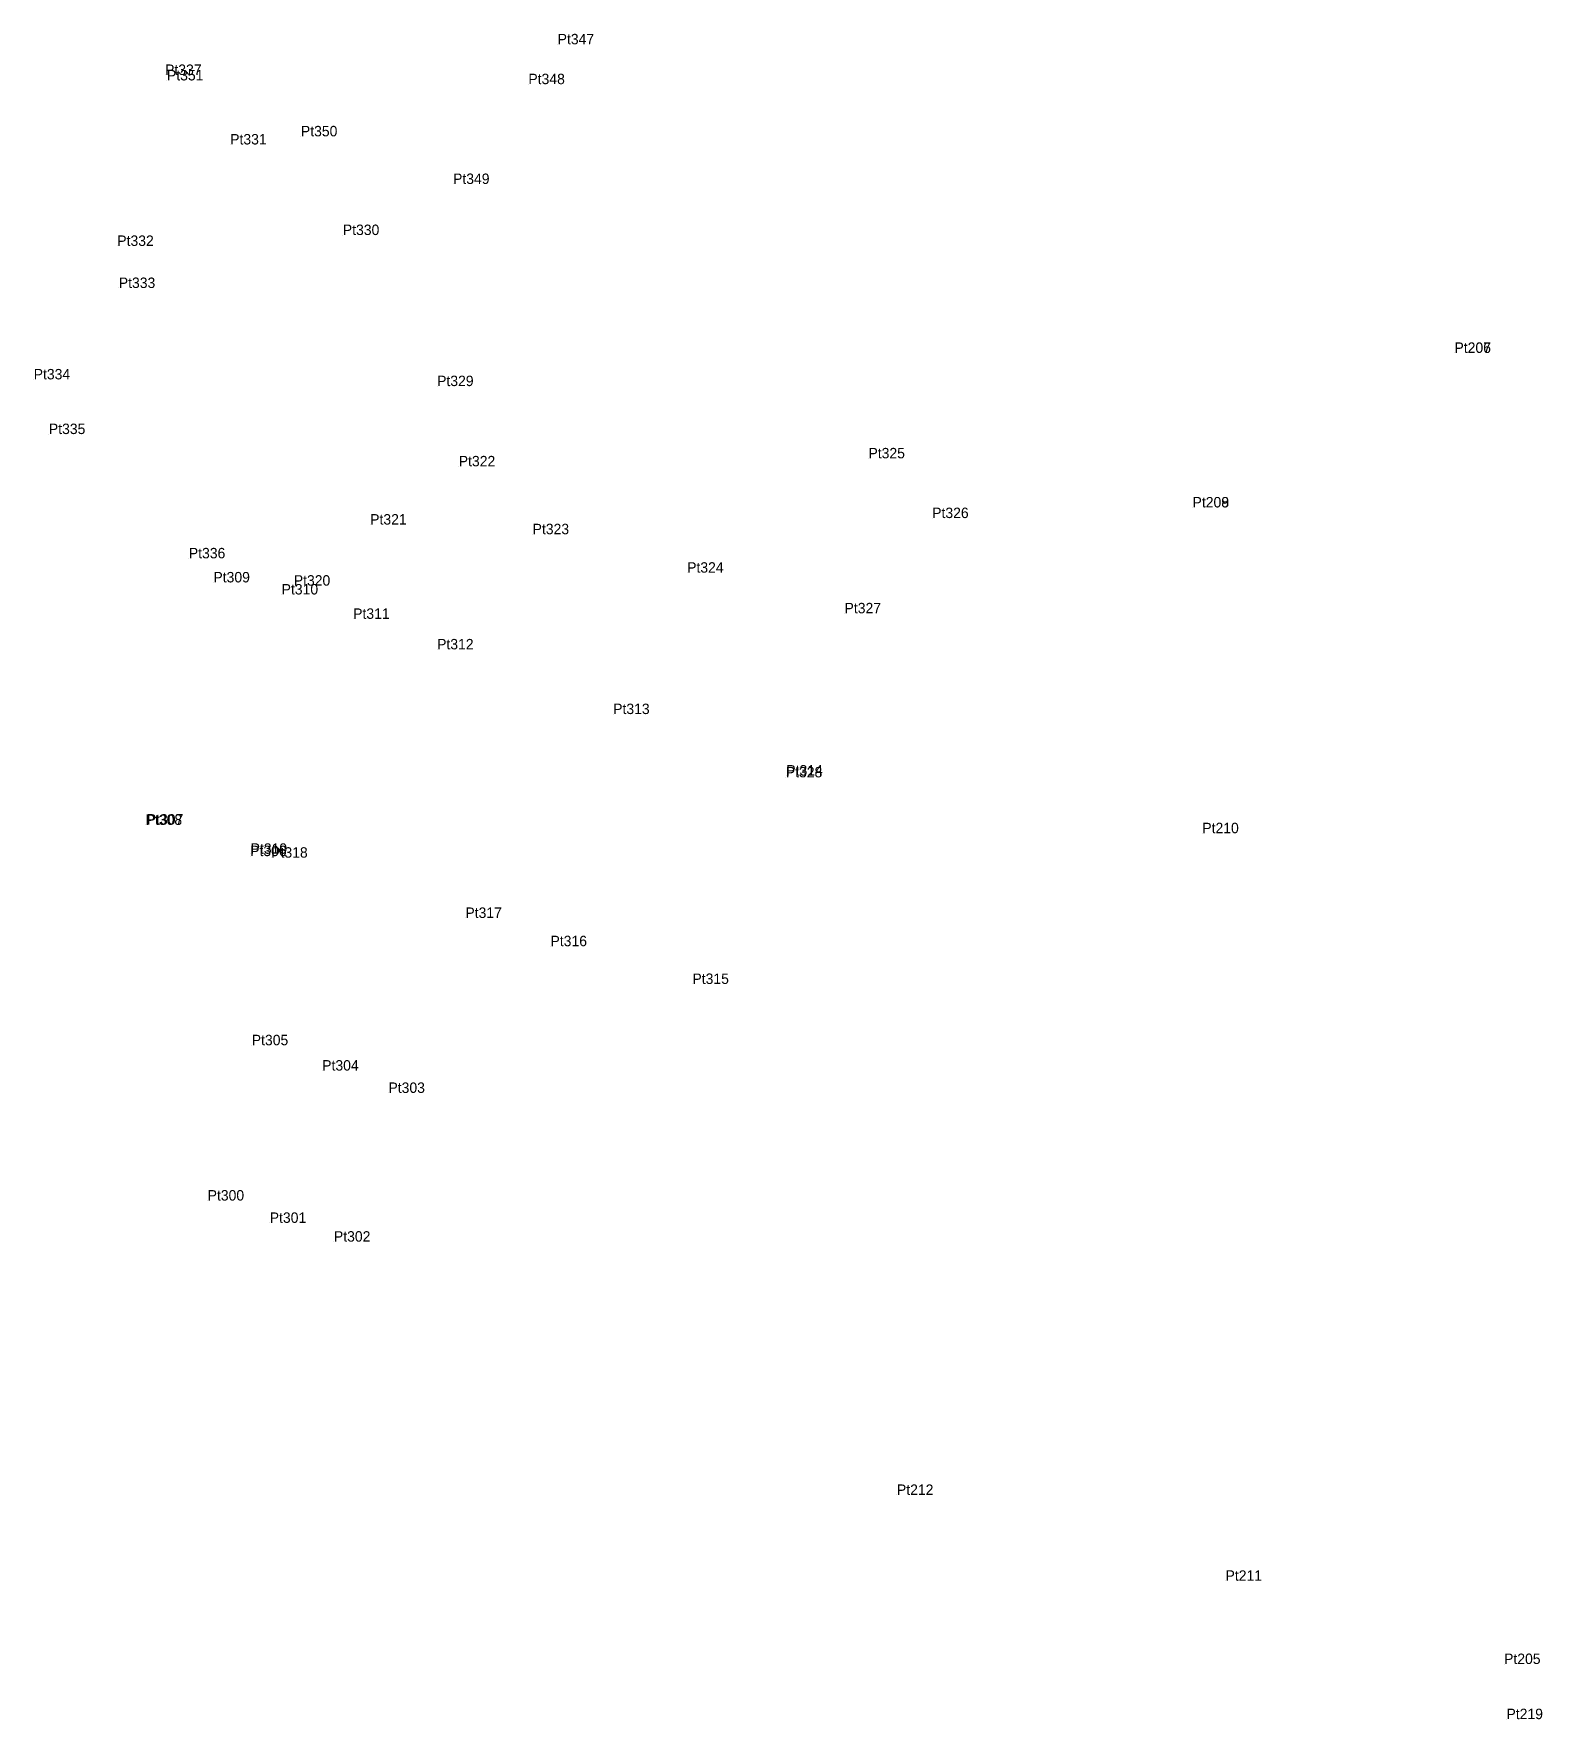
# Model space of a CAD drawing. Extents: x 0 to 667379, y 0 to 1854856.
# Drawn here: x 536528.6 to 536788.8, y 1852669.3 to 1852960.1 of the extents above; entities that cross this region are included whole.
import ezdxf

# ---------------------------------------------------------------- set-up
doc = ezdxf.new("R2010")
doc.units = 0
doc.layers.add('Level 12', color=7, linetype='Continuous')
doc.layers.add('Level 7', color=7, linetype='Continuous')

msp = doc.modelspace()

# ---------------------------------------------------------------- texts
at = {"layer": 'Level 12'}
for s, p in [('Pt347', (536618.978, 1852958.257)), ('Pt337', (536551.271, 1852952.973)), ('Pt351', (536551.59, 1852952.023)), ('Pt348', (536613.926, 1852951.382)), ('Pt331', (536562.494, 1852940.978)), ('Pt350', (536574.694, 1852942.381)), ('Pt349', (536600.937, 1852934.166)), ('Pt330', (536581.931, 1852925.357)), ('Pt332', (536543.022, 1852923.48)), ('Pt333', (536543.284, 1852916.225)), ('Pt206', (536773.661, 1852905.022)), ('Pt207', (536773.665, 1852905.037)), ('Pt334', (536528.606, 1852900.454)), ('Pt329', (536598.185, 1852899.299)), ('Pt335', (536531.224, 1852891.025)), ('Pt322', (536601.922, 1852885.459)), ('Pt325', (536672.586, 1852886.837)), ('Pt326', (536683.58, 1852876.536)), ('Pt209', (536728.488, 1852878.37)), ('Pt208', (536728.489, 1852878.371)), ('Pt321', (536586.642, 1852875.413)), ('Pt323', (536614.66, 1852873.749)), ('Pt336', (536555.367, 1852869.589)), ('Pt309', (536559.602, 1852865.437)), ('Pt320', (536573.466, 1852864.882)), ('Pt324', (536641.309, 1852867.118)), ('Pt310', (536571.37, 1852863.353)), ('Pt311', (536583.706, 1852859.152)), ('Pt327', (536668.463, 1852860.109)), ('Pt312', (536598.185, 1852853.885)), ('Pt313', (536628.558, 1852842.727)), ('Pt328', (536658.336, 1852831.808)), ('Pt314', (536658.418, 1852832.126)), ('Pt308', (536547.914, 1852823.604)), ('Pt307', (536548.119, 1852823.667)), ('Pt210', (536730.171, 1852822.174)), ('Pt306', (536565.942, 1852818.222)), ('Pt319', (536566.026, 1852818.626)), ('Pt318', (536569.576, 1852817.955)), ('Pt317', (536603.065, 1852807.565)), ('Pt316', (536617.745, 1852802.685)), ('Pt315', (536642.226, 1852796.174)), ('Pt305', (536566.218, 1852785.603)), ('Pt304', (536578.369, 1852781.23)), ('Pt303', (536589.792, 1852777.381)), ('Pt300', (536558.608, 1852758.812)), ('Pt301', (536569.317, 1852754.963)), ('Pt302', (536580.388, 1852751.726)), ('Pt212', (536677.5, 1852708.035)), ('Pt211', (536734.18, 1852693.224)), ('Pt205', (536782.221, 1852678.865)), ('Pt219', (536782.632, 1852669.357))]:
    msp.add_text(s, height=1.8, dxfattribs=at).set_placement(p)

# ---------------------------------------------------------------- linework, layer by layer
at = {"layer": 'Level 7'}
for p, q in [((536618.978, 1852958.257), (536618.978, 1852958.257)), ((536551.271, 1852952.973), (536551.271, 1852952.973)), ((536551.59, 1852952.023), (536551.59, 1852952.023)), ((536613.926, 1852951.382), (536613.926, 1852951.382)), ((536574.694, 1852942.381), (536574.694, 1852942.381)), ((536562.494, 1852940.978), (536562.494, 1852940.978)), ((536600.937, 1852934.166), (536600.937, 1852934.166)), ((536581.931, 1852925.357), (536581.931, 1852925.357)), ((536543.022, 1852923.48), (536543.022, 1852923.48)), ((536543.284, 1852916.225), (536543.284, 1852916.225)), ((536773.661, 1852905.022), (536773.661, 1852905.022)), ((536773.665, 1852905.037), (536773.665, 1852905.037)), ((536528.606, 1852900.454), (536528.606, 1852900.454)), ((536598.185, 1852899.299), (536598.185, 1852899.299)), ((536531.224, 1852891.025), (536531.224, 1852891.025)), ((536672.586, 1852886.837), (536672.586, 1852886.837)), ((536601.922, 1852885.459), (536601.922, 1852885.459)), ((536728.488, 1852878.37), (536728.488, 1852878.37)), ((536728.489, 1852878.371), (536728.489, 1852878.371)), ((536586.642, 1852875.413), (536586.642, 1852875.413)), ((536683.58, 1852876.536), (536683.58, 1852876.536)), ((536614.66, 1852873.749), (536614.66, 1852873.749)), ((536555.367, 1852869.589), (536555.367, 1852869.589)), ((536641.309, 1852867.118), (536641.309, 1852867.118)), ((536559.602, 1852865.437), (536559.602, 1852865.437)), ((536571.37, 1852863.353), (536571.37, 1852863.353)), ((536573.466, 1852864.882), (536573.466, 1852864.882)), ((536583.706, 1852859.152), (536583.706, 1852859.152)), ((536668.463, 1852860.109), (536668.463, 1852860.109)), ((536598.185, 1852853.885), (536598.185, 1852853.885)), ((536628.558, 1852842.727), (536628.558, 1852842.727)), ((536658.336, 1852831.808), (536658.336, 1852831.808)), ((536658.418, 1852832.126), (536658.418, 1852832.126)), ((536547.914, 1852823.604), (536547.914, 1852823.604)), ((536548.119, 1852823.667), (536548.119, 1852823.667)), ((536730.171, 1852822.174), (536730.171, 1852822.174)), ((536565.942, 1852818.222), (536565.942, 1852818.222)), ((536566.026, 1852818.626), (536566.026, 1852818.626)), ((536569.576, 1852817.955), (536569.576, 1852817.955)), ((536603.065, 1852807.565), (536603.065, 1852807.565)), ((536617.745, 1852802.685), (536617.745, 1852802.685)), ((536642.226, 1852796.174), (536642.226, 1852796.174)), ((536566.218, 1852785.603), (536566.218, 1852785.603)), ((536578.369, 1852781.23), (536578.369, 1852781.23)), ((536589.792, 1852777.381), (536589.792, 1852777.381)), ((536558.608, 1852758.812), (536558.608, 1852758.812)), ((536569.317, 1852754.963), (536569.317, 1852754.963)), ((536580.388, 1852751.726), (536580.388, 1852751.726)), ((536677.5, 1852708.035), (536677.5, 1852708.035)), ((536734.18, 1852693.224), (536734.18, 1852693.224)), ((536782.221, 1852678.865), (536782.221, 1852678.865)), ((536782.632, 1852669.357), (536782.632, 1852669.357))]:
    msp.add_line(p, q, dxfattribs=at)

msp.set_redraw_order([(e.dxf.handle, doc.entitydb.next_handle()) for e in msp.query("TEXT MTEXT ATTDEF DIMENSION ARC_DIMENSION")])  # texts and dimensions are drawn at this point

doc.saveas('drawing.dxf')
